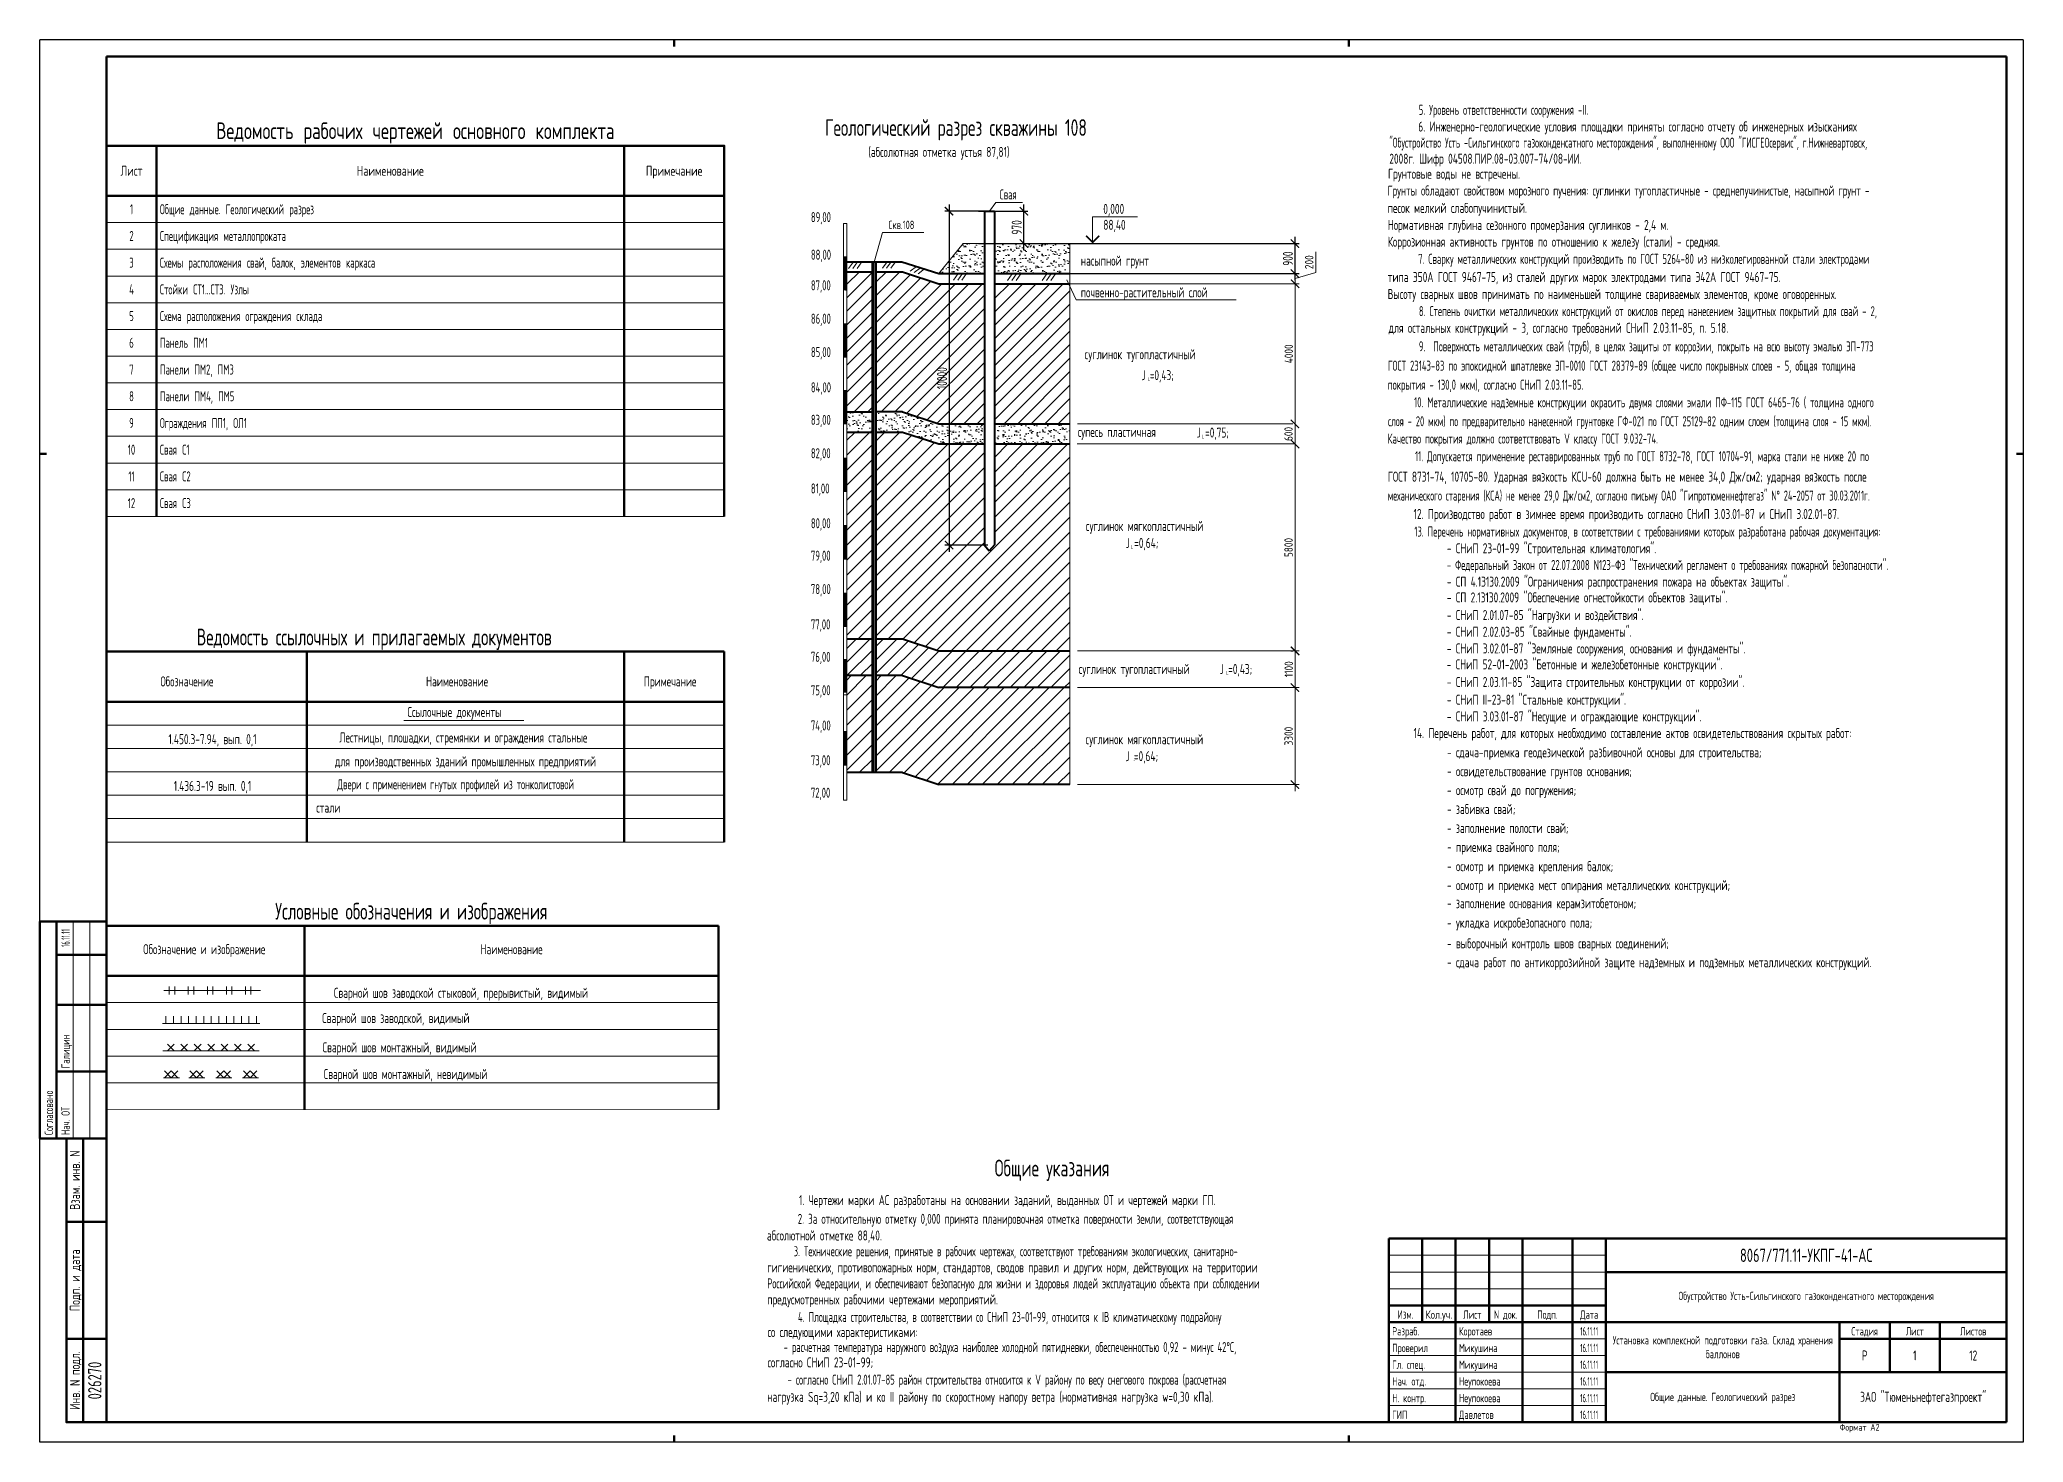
# Paper-space layout '1' of a CAD drawing. Header units: millimetres. Extents: x 0 to 594, y 0 to 420.
import ezdxf
from ezdxf.enums import TextEntityAlignment as Align

# ---------------------------------------------------------------- set-up
doc = ezdxf.new("R2010")
doc.units = ezdxf.units.MM
doc.layers.add('SET', color=7, linetype='Continuous')
doc.layers.add('ОБЩИЕ ДАННЫЕ', color=7, linetype='Continuous')
for name, color, linetype, lineweight in [('АС Номера свай', 22, 'Continuous', 20), ('АС-Осн. надпись-А', 7, 'Continuous', 50), ('АС_Оформление', 7, 'Continuous', 20), ('АС_Сваи', 7, 'Continuous', 20), ('По умолчанию', 7, 'Continuous', 0)]:
    doc.layers.add(name, color=color, linetype=linetype, lineweight=lineweight)
doc.styles.add('GOST 2.304', font='CS_Gost2304.shx')
doc.styles.add('Header', font='simplex.shx', dxfattribs={"width": 0.65})
doc.styles.add('Header Title', font='simplex.shx', dxfattribs={"width": 0.65, "height": 3})
doc.styles.get("Standard").update_dxf_attribs({"font": 'txt.shx'})
doc.dimstyles.new('SPDS', dxfattribs={"dimscale": 100, "dimtxt": 3, "dimasz": 2.5, "dimexe": 1.25, "dimexo": 0.625, "dimtad": 1, "dimdec": 0, "dimrnd": 0.001, "dimtxsty": 'Header Title', "dimblk": 'ARCHTICK', "dimcen": 2.5, "dimdle": 2, "dimadec": 0, "dimazin": 2, "dimtfac": 0.75, "dimtdec": 0, "dimtmove": 1, "dimatfit": 3, "dimfxl": 1, "dimtolj": 1, "dimarcsym": 0})

psp = doc.layouts.new('1')

# ---------------------------------------------------------------- texts
at = {"layer": 'SET', "lineweight": 20, "style": 'Header Title', "width": 0.65}
psp.add_text('Общие указания', height=5, dxfattribs=at).set_placement((285.98, 79.63))
at = {"layer": 'АС_Оформление', "lineweight": 20, "style": 'Header Title'}
for s, width, p in [('5. Уровень ответственности сооружения -II.', 0.6, (412.97, 397.49)), ('6. Инженерно-геологические условия площадки приняты согласно отчету об инженерных изысканиях', 0.65, (412.82, 392.49)), ('"Обустройство Усть -Сильгинского газоконденсатного месторождения", выполненному ООО "ГИСГЕОсервис", г.Нижневартовск,', 0.58, (404.15, 387.68)), ('Грунтовые воды не встречены. ', 0.65, (403.76, 378.34)), ('2008г. Шифр 04508.ПИР.08-03.007-74/08-ИИ.', 0.65, (404.15, 382.86)), ('Грунты обладают свойством морозного пучения: суглинки тугопластичные - среднепучинистые, насыпной грунт -', 0.63, (403.66, 373.32)), ('песок мелкий слабопучинистый.', 0.65, (403.68, 368.12)), ('Нормативная глубина сезонного промерзания суглинков - 2,4 м.', 0.65, (403.68, 363.03)), ('Коррозионная активность грунтов по отношению к железу (стали) - средняя.', 0.65, (403.68, 358)), ('насыпной грунт', 0.65, (311.77, 352.32)), ('типа Э50А ГОСТ 9467-75, из сталей других марок электродами типа Э42А ГОСТ 9467-75.', 0.65, (403.66, 347.44)), ('7. Сварку металлических конструкций производить по ГОСТ 5264-80 из низколегированной стали электродами', 0.6, (412.77, 352.87)), ('почвенно-растительный слой', 0.65, (311.77, 342.85)), ('Высоту сварных швов принимать по наименьшей толщине свариваемых элементов, кроме оговоренных.', 0.65, (403.66, 342.33)), ('8. Степень очистки металлических конструкций от окислов перед нанесением защитных покрытий для свай - 2, ', 0.6, (412.99, 337.21)), ('для остальных конструкций - 3, согласно требований СНиП 2.03.11-85, п. 5.18.', 0.65, (403.91, 332.21)), ('cуглинок тугопластичный', 0.65, (312.82, 324.31)), ('9.  Поверхность металлических свай (труб), в целях защиты от коррозии, покрыть на всю высоту эмалью ЭП-773', 0.6, (412.99, 326.68)), ('J =0,43;', 0.65, (329.9, 318.04)), ('ГОСТ 23143-83 по эпоксидной шпатлевке ЭП-0010 ГОСТ 28379-89 (общее число покрывных слоев - 5, общая толщина', 0.6, (403.71, 320.88)), ('покрытия - 130,0 мкм), согласно СНиП 2.03.11-85.', 0.6, (403.71, 315.18)), ('10. Металлические надземные констркуции окрасить двумя слоями эмали ПФ-115 ГОСТ 6465-76 ( толщина одного ', 0.6, (411.56, 309.92)), ('супесь пластичная', 0.65, (310.88, 301.05)), ('J =0,75;', 0.65, (346.46, 300.86)), ('слоя - 20 мкм) по предварительно нанесенной грунтовке ГФ-021 по ГОСТ 25129-82 одним слоем (толщина слоя - 15 мкм).', 0.59, (403.76, 304.25)), ('Качество покрытия должно соответствовать V классу ГОСТ 9.032-74.  ', 0.6, (403.62, 299.06)), ('11. Допускается применение реставрированных труб по ГОСТ 8732-78, ГОСТ 10704-91, марка стали не ниже 20 по', 0.6, (411.84, 293.77)), ('механического старения (КСА) не менее 29,0 Дж/см2, согласно письму ОАО "Гипротюменнефтегаз" N%%D 24-2057 от 30.03.2011г.', 0.58, (403.71, 281.99)), ('ГОСТ 8731-74, 10705-80. Ударная вязкость КCU-60 должна быть не менее 34,0 Дж/см2; ударная вязкость после', 0.65, (403.71, 287.65)), ('12. Производство работ в зимнее время производить согласно СНиП 3.03.01-87 и СНиП 3.02.01-87.', 0.65, (411.41, 276.48)), ('cуглинок мягкопластичный', 0.65, (313.19, 272.87)), ('13. Перечень нормативных документов, в соответствии с требованиями которых разработана рабочая документация:', 0.6, (411.62, 271.21)), ('J =0,64;', 0.65, (325.23, 267.8)), ('- СНиП 23-01-99 "Строительная климатология".', 0.65, (421.37, 266.21)), ('- Федеральный Закон от 22.07.2008 N123-Ф3 "Технический регламент о требованиях пожарной безопасности".', 0.6, (421.37, 261.21)), ('- СП 4.13130.2009 "Ограничения распространения пожара на объектах защиты".', 0.65, (421.37, 256.21)), ('- СП 2.13130.2009 "Обеспечение огнестойкости объектов защиты".', 0.65, (421.37, 251.49)), ('- СНиП 2.01.07-85 "Нагрузки и воздействия".', 0.65, (421.37, 246.21)), ('- СНиП 2.02.03-85 "Свайные фундаменты".', 0.65, (421.37, 241.21)), ('- СНиП 3.02.01-87 "Земляные сооружения, основания и фундаменты".', 0.65, (421.37, 236.21)), ('cуглинок тугопластичный', 0.65, (311.04, 230.06)), ('J =0,43;', 0.65, (353.38, 230.05)), ('- СНиП 52-01-2003 "Бетонные и железобетонные конструкции".', 0.65, (421.32, 231.45)), ('- СНиП 2.03.11-85 "Защита строительных конструкции от коррозии".', 0.65, (421.37, 226.18)), ('- СНиП II-23-81 "Стальные конструкции".', 0.65, (421.37, 220.86)), ('14. Перечень работ, для которых необходимо составление актов освидетельствования скрытых работ:', 0.65, (411.41, 210.88)), ('- СНиП 3.03.01-87 "Несущие и ограждающие конструкции".', 0.65, (421.37, 215.86)), ('cуглинок мягкопластичный', 0.65, (313.1, 209.03)), ('- сдача-приемка геодезической разбивочной основы для строительства;', 0.65, (421.42, 205.12)), ('J =0,64;', 0.65, (325.15, 203.96)), ('- освидетельствование грунтов основания;', 0.65, (421.42, 199.45)), ('- осмотр свай до погружения;', 0.65, (421.42, 193.78)), ('- забивка свай;', 0.65, (421.42, 188.12)), ('- заполнение полости свай;', 0.65, (421.42, 182.45)), ('- приемка свайного поля;', 0.65, (421.42, 176.78)), ('- осмотр и приемка крепления балок;', 0.65, (421.42, 171)), ('- осмотр и приемка мест опирания металлических конструкций;', 0.65, (421.42, 165.33)), ('- заполнение основания керамзитобетоном;', 0.65, (421.42, 159.92)), ('- укладка искробезопасного пола;', 0.65, (421.42, 154.1)), ('- выборочный контроль швов сварных соединений;', 0.65, (421.42, 147.91)), ('- сдача работ по антикоррозийной защите надземных и подземных металлических конструкций.', 0.65, (421.42, 142.25)), ('1. Чертежи марки АС разработаны на основании заданий, выданных ОТ и чертежей марки ГП.', 0.65, (227.39, 71.03)), ('2. За относительную отметку 0,000 принята планировочная отметка поверхности земли, соответствующая  ', 0.62, (227.01, 65.42)), ('абсолютной отметке 88,40.', 0.65, (217.78, 60.43)), ('гигиенических, противопожарных норм, стандартов, сводов правил и других норм, действующих на территории ', 0.65, (217.87, 50.9)), ('   3. Технические решения, принятые в рабочих чертежах, соответствуют требованиям экологических, санитарно-', 0.6, (222.21, 55.72)), ('Российской Федерации, и обеспечивают безопасную для жизни и здоровья людей эксплуатацию объекта при соблюдении ', 0.6, (217.87, 46.09)), ('предусмотренных рабочими чертежами мероприятий.', 0.65, (217.87, 41.27)), ('4. Площадка строительства, в соответствии со СНиП 23-01-99, относится к IВ климатическому подрайону', 0.6, (227.07, 36.05)), ('со следующими характеристиками:', 0.65, (217.97, 31.53)), ('- расчетная температура наружного воздуха наиболее холодной пятидневки, обеспеченностью 0,92 - минус 42°С,', 0.6, (222.79, 27.02)), ('согласно СНиП 23-01-99;', 0.65, (217.96, 22.43)), (' - согласно СНиП 2.01.07-85 район строительства относится к V району по весу снегового покрова (рассчетная  ', 0.6, (222.79, 17.27)), ('нагрузка Sq=3,20 кПа) и ко II району по скоростному напору ветра (нормативная нагрузка w=0,30 кПа).', 0.65, (217.87, 12.12))]:
    psp.add_text(s, height=3, dxfattribs=dict(at, width=width)).set_placement(p)
at = {"layer": 'АС_Оформление', "linetype": 'Continuous', "lineweight": 20, "style": 'Header Title', "width": 0.65}
psp.add_text('(абсолютная отметка устья 87,81)', height=3, dxfattribs=at).set_placement((248.14, 384.89))
at = {"layer": 'АС_Сваи', "color": 7, "linetype": 'Continuous', "lineweight": 20, "style": 'Header Title', "width": 0.65}
for s, p in [('Геологический разрез скважины 108', (235.19, 391.19)), ('Ведомость ссылочных и прилагаемых документов', (47.03, 238.64))]:
    psp.add_text(s, height=5, dxfattribs=at).set_placement(p)
at = {"layer": 'АС_Сваи', "ltscale": 100, "style": 'Header Title', "width": 0.65}
for s, p in [('0,000', (318.5, 367.83)), ('88,40', (318.5, 363.06))]:
    psp.add_text(s, height=3, dxfattribs=at).set_placement(p)
at = {"layer": 'АС_Сваи', "color": 7, "linetype": 'Continuous', "lineweight": 20, "style": 'Header Title', "width": 0.65}
psp.add_text('Условные обозначения и изображения', height=5, dxfattribs=at).set_placement((111.29, 161.53), align=Align.TOP_CENTER)
at = {"layer": 'АС_Сваи', "color": 0, "char_height": 2.5, "attachment_point": 5, "rotation": 90, "style": 'GOST 2.304'}
for s, insert in [('\\A1;200', (380.16, 353.37)), ('\\A1;4000', (374.03, 325.94)), ('\\A1;600', (373.96, 301.94)), ('\\A1;5800', (373.98, 267.94)), ('\\A1;1100', (374.03, 231.49)), ('\\A1;3300', (373.98, 211.47))]:
    psp.add_mtext(s, dxfattribs=dict(at, insert=insert))
at = {"layer": 'ОБЩИЕ ДАННЫЕ', "color": 0, "linetype": 'Continuous', "lineweight": 20, "ltscale": 100, "width": 0.6}
for s, height, p in [('Свая', 3, (287.45, 372.15)), ('89,00', 3, (230.94, 365.36)), ('88,00', 3, (230.94, 354.12)), ('87,00', 3, (230.94, 344.95)), ('86,00', 3, (230.94, 334.95)), ('85,00', 3, (230.94, 324.95)), ('84,00', 3, (230.94, 314.39)), ('L', 1.2, (331.92, 317.75)), ('83,00', 3, (230.94, 304.67)), ('82,00', 3, (230.94, 294.67)), ('L', 1.2, (348.07, 300.54)), ('81,00', 3, (230.94, 284.11)), ('80,00', 3, (230.94, 273.7)), ('L', 1.2, (326.83, 267.51)), ('79,00', 3, (230.94, 263.98)), ('78,00', 3, (230.94, 253.98)), ('77,00', 3, (230.94, 243.42)), ('76,00', 3, (230.94, 233.7)), ('75,00', 3, (230.94, 223.7)), ('L', 1.2, (355.39, 229.75)), ('74,00', 3, (230.94, 213.14)), ('73,00', 3, (230.94, 202.74)), ('L', 1.2, (327.45, 203.98))]:
    psp.add_text(s, height=height, dxfattribs=at).set_placement(p)
at = {"layer": 'ОБЩИЕ ДАННЫЕ', "color": 7, "linetype": 'Continuous', "lineweight": 20, "ltscale": 100, "style": 'Header Title', "width": 0.65}
for s, p in [('Обозначение', (36.15, 226.34)), ('Наименование', (115.69, 226.34)), ('Примечание', (180.94, 226.34)), ('Ссылочные документы', (110.14, 217.2))]:
    psp.add_text(s, height=3, dxfattribs=at).set_placement(p)
at = {"layer": 'ОБЩИЕ ДАННЫЕ', "color": 7, "linetype": 'Continuous', "lineweight": 20, "ltscale": 100, "style": 'Header Title'}
for s, width, p in [('1.450.3-7.94, вып. 0,1', 0.65, (51.75, 210.55)), ('Лестницы, плошадки, стремянки и ограждения стальные', 0.65, (126.87, 211.05)), ('для производственных зданий промышленных предприятий', 0.65, (127.51, 203.9)), ('1.436.3-19 вып. 0,1', 0.65, (51.75, 196.55)), ('Двери с применением гнутых профилей из тонколистовой', 0.6, (124.6, 197.05)), ('стали', 0.65, (86.45, 190.05)), ('Обозначение и изображение', 0.65, (49.29, 147.66)), ('Наименование', 0.65, (141.29, 147.66)), ('Сварной шов заводской стыковой, прерывистый, видимый', 0.65, (126.17, 134.59)), ('Сварной шов заводской, видимый', 0.65, (106.66, 127.04)), ('Сварной шов монтажный, видимый', 0.65, (107.79, 118.27)), ('Сварной шов монтажный, невидимый', 0.65, (109.57, 110.27))]:
    psp.add_text(s, height=3, dxfattribs=dict(at, width=width)).set_placement(p, align=Align.MIDDLE_CENTER)
at = {"layer": 'ОБЩИЕ ДАННЫЕ', "color": 7, "linetype": 'Continuous', "lineweight": 20, "ltscale": 100, "width": 0.6}
psp.add_text('72,00', height=3, dxfattribs=at).set_placement((230.94, 193.01))
at = {"layer": 'По умолчанию', "linetype": 'Continuous', "lineweight": 20, "insert": (254.17, 365.8), "char_height": 2.5, "width": 10.1369, "attachment_point": 1, "style": 'Header Title'}
psp.add_mtext('\\Fsimplex.shx;\\W0.6500000000;\\T1.0000000000;\\o\\lСкв.108', dxfattribs=at)

# ---------------------------------------------------------------- blocks, each defined once
blk = doc.blocks.new('_ArchTick')
at = {"color": 0, "linetype": 'ByBlock', "const_width": 0.15}
blk.add_lwpolyline([(-0.5, -0.5), (0.5, 0.5)], dxfattribs=at)
blk = doc.blocks.new('*D144')
at = {"layer": 'Defpoints', "color": 0, "ltscale": 100, "transparency": 16777216}
for p in [(281.41, 358.94), (375.91, 358.94), (289.96, 349.94)]:
    blk.add_point(p, dxfattribs=at)
at = {"layer": 'АС_Сваи', "color": 0, "lineweight": -2, "ltscale": 100, "transparency": 16777216}
for p, q in [((282.04, 358.94), (377.16, 358.94)), ((375.91, 347.94), (375.91, 360.94)), ((290.58, 349.94), (377.16, 349.94))]:
    blk.add_line(p, q, dxfattribs=at)
at = {"layer": 'АС_Сваи', "color": 0, "lineweight": -2, "ltscale": 100, "transparency": 16777216, "xscale": 2.5, "yscale": 2.5, "zscale": 2.5}
for p, rotation in [((375.91, 358.94), 90), ((375.91, 349.94), 270)]:
    blk.add_blockref('_ArchTick', p, dxfattribs=dict(at, rotation=rotation))
at = {"layer": 'АС_Сваи', "color": 0, "ltscale": 100, "transparency": 16777216, "insert": (373.78, 354.44), "char_height": 3, "attachment_point": 5, "rotation": 90, "style": 'Header Title'}
blk.add_mtext('\\A1;900', dxfattribs=at)
blk = doc.blocks.new('*D145')
at = {"layer": 'Defpoints', "color": 0, "ltscale": 100, "transparency": 16777216}
for p in [(280.55, 368.64), (294.7, 368.64), (280.55, 358.94)]:
    blk.add_point(p, dxfattribs=at)
at = {"layer": 'АС_Сваи', "color": 0, "lineweight": -2, "ltscale": 100, "transparency": 16777216}
for p, q in [((281.17, 368.64), (295.95, 368.64)), ((294.7, 356.94), (294.7, 370.64)), ((281.17, 358.94), (295.95, 358.94))]:
    blk.add_line(p, q, dxfattribs=at)
at = {"layer": 'АС_Сваи', "color": 0, "lineweight": -2, "ltscale": 100, "transparency": 16777216, "xscale": 2.5, "yscale": 2.5, "zscale": 2.5}
for p, rotation in [((294.7, 368.64), 90), ((294.7, 358.94), 270)]:
    blk.add_blockref('_ArchTick', p, dxfattribs=dict(at, rotation=rotation))
at = {"layer": 'АС_Сваи', "color": 0, "ltscale": 100, "transparency": 16777216, "insert": (292.58, 363.79), "char_height": 3, "attachment_point": 5, "rotation": 90, "style": 'Header Title'}
blk.add_mtext('\\A1;970', dxfattribs=at)
blk = doc.blocks.new('*D146')
at = {"layer": 'Defpoints', "color": 0, "ltscale": 100, "transparency": 16777216}
for p in [(284.5, 368.64), (272.32, 268.64), (284.5, 268.64)]:
    blk.add_point(p, dxfattribs=at)
at = {"layer": 'АС_Сваи', "color": 0, "lineweight": -2, "ltscale": 100, "transparency": 16777216}
for p, q in [((283.88, 368.64), (271.07, 368.64)), ((272.32, 370.64), (272.32, 266.64)), ((283.88, 268.64), (271.07, 268.64))]:
    blk.add_line(p, q, dxfattribs=at)
at = {"layer": 'АС_Сваи', "color": 0, "lineweight": -2, "ltscale": 100, "transparency": 16777216, "xscale": 2.5, "yscale": 2.5, "zscale": 2.5}
for p, rotation in [((272.32, 368.64), 90), ((272.32, 268.64), 270)]:
    blk.add_blockref('_ArchTick', p, dxfattribs=dict(at, rotation=rotation))
at = {"layer": 'АС_Сваи', "color": 0, "ltscale": 100, "transparency": 16777216, "insert": (270.2, 318.64), "char_height": 3, "attachment_point": 5, "rotation": 90, "style": 'Header Title'}
blk.add_mtext('\\A1;10000', dxfattribs=at)
blk = doc.blocks.new('h-001')
at = {"color": 0, "lineweight": 50}
for p, q in [((15, 15), (15, 0)), ((155, 0), (155, 15))]:
    blk.add_line(p, q, dxfattribs=at)
blk.add_lwpolyline([(0, 15), (185, 15), (185, 0), (0, 0)], close=True, dxfattribs=at)
at = {"color": 7, "width": 0.7}
for s, p in [('Лист', (7.5, 6)), ('Наименование', (85, 6)), ('Примечание', (170, 6))]:
    blk.add_text(s, height=3, dxfattribs=at).set_placement(p, align=Align.CENTER)
blk.add_attdef('TITLE', text='', height=5, dxfattribs=at).set_placement((92.5, 17), align=Align.CENTER)
blk.add_attdef('RIGTHSIDE', text='', height=3, dxfattribs=at).set_placement((185, 17), align=Align.RIGHT)
blk = doc.blocks.new('*U187', base_point=(0, 15))
at = {"color": 7}
for p, q in [((0, 0), (15, 0)), ((15, 0), (155, 0)), ((155, 0), (185, 0)), ((0, -8), (15, -8)), ((15, -8), (155, -8)), ((155, -8), (185, -8)), ((0, -16), (15, -16)), ((15, -16), (155, -16)), ((155, -16), (185, -16)), ((0, -24), (15, -24)), ((15, -24), (155, -24)), ((155, -24), (185, -24)), ((0, -32), (15, -32)), ((15, -32), (155, -32)), ((155, -32), (185, -32)), ((0, -40), (15, -40)), ((15, -40), (155, -40)), ((155, -40), (185, -40)), ((0, -48), (15, -48)), ((15, -48), (155, -48)), ((155, -48), (185, -48)), ((0, -56), (15, -56)), ((15, -56), (155, -56)), ((155, -56), (185, -56)), ((0, -64), (15, -64)), ((15, -64), (155, -64)), ((155, -64), (185, -64)), ((0, -72), (15, -72)), ((15, -72), (155, -72)), ((155, -72), (185, -72)), ((0, -80), (15, -80)), ((15, -80), (155, -80)), ((155, -80), (185, -80)), ((0, -88), (15, -88)), ((15, -88), (155, -88)), ((155, -88), (185, -88)), ((0, -96), (15, -96)), ((15, -96), (155, -96)), ((155, -96), (185, -96))]:
    blk.add_line(p, q, dxfattribs=at)
at = {"lineweight": 50}
for p, q in [((0, 0), (0, -8)), ((15, 0), (15, -8)), ((155, 0), (155, -8)), ((185, 0), (185, -8)), ((0, -8), (0, -16)), ((15, -8), (15, -16)), ((155, -8), (155, -16)), ((185, -8), (185, -16)), ((0, -16), (0, -24)), ((15, -16), (15, -24)), ((155, -16), (155, -24)), ((185, -16), (185, -24)), ((0, -24), (0, -32)), ((15, -24), (15, -32)), ((155, -24), (155, -32)), ((185, -24), (185, -32)), ((0, -32), (0, -40)), ((15, -32), (15, -40)), ((155, -32), (155, -40)), ((185, -32), (185, -40)), ((0, -40), (0, -48)), ((15, -40), (15, -48)), ((155, -40), (155, -48)), ((185, -40), (185, -48)), ((0, -48), (0, -56)), ((15, -48), (15, -56)), ((155, -48), (155, -56)), ((185, -48), (185, -56)), ((0, -56), (0, -64)), ((15, -56), (15, -64)), ((155, -56), (155, -64)), ((185, -56), (185, -64)), ((0, -64), (0, -72)), ((15, -64), (15, -72)), ((155, -64), (155, -72)), ((185, -64), (185, -72)), ((0, -72), (0, -80)), ((15, -72), (15, -80)), ((155, -72), (155, -80)), ((185, -72), (185, -80)), ((0, -80), (0, -88)), ((15, -80), (15, -88)), ((155, -80), (155, -88)), ((185, -80), (185, -88)), ((0, -88), (0, -96)), ((15, -88), (15, -96)), ((155, -88), (155, -96)), ((185, -88), (185, -96))]:
    blk.add_line(p, q, dxfattribs=at)
at = {"color": 0, "lineweight": -2, "ltscale": 100}
blk.add_blockref('h-001', (0, 0), dxfattribs=at)
at = {"color": 7, "lineweight": 20, "width": 0.6}
for s, p in [('1', (7.5, -4)), ('2', (7.5, -12)), ('3', (7.5, -20)), ('4', (7.5, -28)), ('5', (7.5, -36)), ('6', (7.5, -44)), ('7', (7.5, -52)), ('8', (7.5, -60)), ('9', (7.5, -68)), ('10', (7.5, -76)), ('11', (7.5, -84)), ('12', (7.5, -92))]:
    blk.add_text(s, height=3, dxfattribs=at).set_placement(p, align=Align.MIDDLE_CENTER)
for s, p in [('Общие данные. Геологический разрез', (16, -4)), ('Спецификация металлопроката', (16, -12)), ('Схемы расположения свай, балок, элементов каркаса', (16, -20)), ('Стойки СТ1...СТ3. Узлы', (16, -28)), ('Схема расположения ограждения склада', (16, -36)), ('Панель ПМ1', (16, -44)), ('Панели ПМ2, ПМ3', (16, -52)), ('Панели ПМ4, ПМ5', (16, -60)), ('Ограждения ПП1, ОЛ1', (16, -68)), ('Свая С1', (16, -76)), ('Свая С2', (16, -84)), ('Свая С3', (16, -92))]:
    blk.add_text(s, height=3, dxfattribs=at).set_placement(p, align=Align.MIDDLE_LEFT)
blk = doc.blocks.new('barcode')
at = {"color": 7, "lineweight": 18, "insert": (0, -5), "char_height": 8, "width": 53.5, "attachment_point": 9, "rotation": 90, "style": 'Header'}
blk.add_mtext('{\\fCode 128;\\W1;}', dxfattribs=at)
blk = doc.blocks.new('A2H')
at = {"color": 7, "lineweight": -3}
for p, q in [((0, 0), (0, 420)), ((594, 420), (0, 420)), ((594, 420), (594, 0)), ((594, 0), (0, 0))]:
    blk.add_line(p, q, dxfattribs=at)
at = {"ltscale": 100}
for p, q in [((190, 420), (190, 418)), ((392, 420), (392, 418)), ((0, 296), (2, 296)), ((594, 296), (592, 296)), ((190, 0), (190, 2)), ((392, 0), (392, 2))]:
    blk.add_line(p, q, dxfattribs=at)
at = {"color": 0, "lineweight": -2}
for p, q in [((20, 415), (20, 6)), ((589, 415), (20, 415)), ((589, 415), (589, 6)), ((589, 6), (20, 6))]:
    blk.add_line(p, q, dxfattribs=at)
at = {"ltscale": 100}
blk.add_blockref('barcode', (20, 415), dxfattribs=at)
at = {"color": 7, "lineweight": 18, "style": 'Header', "width": 0.7}
blk.add_text('Формат А2', height=2, dxfattribs=at).set_placement((539, 3.5))
blk = doc.blocks.new('INV')
at = {"color": 0, "linetype": 'ByBlock', "lineweight": -2}
for p, q in [((-7, 85), (-7, 0)), ((-12, 60), (0, 60)), ((-12, 25), (0, 25))]:
    blk.add_line(p, q, dxfattribs=at)
blk.add_lwpolyline([(0, 0), (-12, 0), (-12, 85), (0, 85), (0, 0)], dxfattribs=at)
at = {"color": 7, "lineweight": 18, "style": 'Header'}
for s, height, width, p in [('Взам. инв. N', 3, 0.7, (-7.95, 72.5)), ('Подп. и дата', 3, 0.7, (-7.95, 42.5)), ('Инв. N подл.', 3, 0.7, (-7.95, 12.5)), ('026270', 4, 0.65, (-1.5, 12.5))]:
    blk.add_text(s, height=height, rotation=90, dxfattribs=dict(at, width=width)).set_placement(p, align=Align.CENTER)
blk = doc.blocks.new('sogx1')
at = {"color": 7, "linetype": 'ByBlock', "lineweight": -2}
for p, q in [((0, 65), (-20, 65)), ((-20, 65), (-20, 0)), ((-15, 65), (-15, 0)), ((0, 65), (0, 0)), ((0, 55), (-15, 55)), ((0, 40), (-15, 40)), ((0, 20), (-15, 20)), ((0, 0), (-20, 0))]:
    blk.add_line(p, q, dxfattribs=at)
at = {"color": 7, "linetype": 'ByBlock', "lineweight": 18}
for p, q in [((-10, 65), (-10, 0)), ((-5, 65), (-5, 0))]:
    blk.add_line(p, q, dxfattribs=at)
at = {"color": 7, "lineweight": 18, "style": 'Header', "width": 0.45}
blk.add_text('16.11.11', height=2.5, rotation=90, dxfattribs=at).set_placement((-11, 60), align=Align.CENTER)
at = {"color": 7, "lineweight": 18, "style": 'Header', "width": 0.65}
for s, p in [('Галицин', (-11, 21)), ('Согласовано', (-16, 1)), ('Нач. ОТ', (-11, 1))]:
    blk.add_text(s, height=2.5, rotation=90, dxfattribs=at).set_placement(p)
blk = doc.blocks.new('Header_F3_TNGP_59')
at = {"color": 0, "linetype": 'ByBlock', "lineweight": -2}
for p, q in [((0, 0), (0, 55)), ((0, 55), (185, 55)), ((10, 30), (10, 55)), ((20, 0), (20, 55)), ((30, 30), (30, 55)), ((40, 0), (40, 55)), ((55, 0), (55, 55)), ((65, 0), (65, 55)), ((185, 55), (185, 0)), ((185, 45), (65, 45)), ((65, 35), (0, 35)), ((185, 30), (0, 30)), ((135, 30), (135, 0)), ((150, 30), (150, 15)), ((165, 30), (165, 15)), ((185, 25), (135, 25)), ((185, 15), (65, 15)), ((185, 0), (0, 0))]:
    blk.add_line(p, q, dxfattribs=at)
at = {"color": 7, "linetype": 'ByBlock', "lineweight": 18}
for p, q in [((65, 50), (0, 50)), ((65, 45), (0, 45)), ((65, 40), (0, 40)), ((65, 25), (0, 25)), ((65, 20), (0, 20)), ((65, 15), (0, 15)), ((65, 10), (0, 10)), ((65, 5), (0, 5))]:
    blk.add_line(p, q, dxfattribs=at)
at = {"color": 0, "lineweight": -2, "ltscale": 100}
for name, p in [('A2H', (-404, -6)), ('sogx1', (-384, 85)), ('INV', (-384, 0))]:
    blk.add_blockref(name, p, dxfattribs=at)
at = {"color": 7, "lineweight": 18, "style": 'Header'}
for s, height, width, p in [('Изм.', 2.5, 0.65, (5, 31)), ('Лист', 2.5, 0.65, (25, 31)), ('N док.', 2.5, 0.65, (35, 31)), ('Подп.', 2.5, 0.65, (47.5, 31)), ('Дата', 2.5, 0.65, (60, 31)), ('16.11.11', 2.5, 0.45, (60, 26)), ('Стадия', 2.5, 0.65, (142.5, 26)), ('Лист', 2.5, 0.65, (157.5, 26)), ('Листов', 2.5, 0.65, (175, 26)), ('16.11.11', 2.5, 0.45, (60, 21)), ('16.11.11', 2.5, 0.45, (60, 16)), ('Р', 3, 0.65, (142.5, 18.5)), ('1', 3, 0.65, (157.5, 18.5)), ('12', 3, 0.65, (175, 18.5)), ('16.11.11', 2.5, 0.45, (60, 11)), ('16.11.11', 2.5, 0.45, (60, 6)), ('16.11.11', 2.5, 0.45, (60, 1))]:
    blk.add_text(s, height=height, dxfattribs=dict(at, width=width)).set_placement(p, align=Align.CENTER)
at = {"color": 7, "lineweight": 18, "style": 'Header', "width": 0.665347}
blk.add_text('Кол.уч.', height=2.5, dxfattribs=at).set_placement((11, 31), (19, 31), align=Align.FIT)
at = {"color": 7, "lineweight": 18, "style": 'Header', "width": 0.65}
for s, p in [('Разраб.', (1, 26)), ('Коротаев', (21, 26)), ('Проверил', (1, 21)), ('Гл. спец.', (1, 16)), ('Микушина', (21, 21)), ('Микушина', (21, 16)), ('Нач. отд.', (1, 11)), ('Неупокоева', (21, 11)), ('Н. контр.', (1, 6)), ('Неупокоева', (21, 6)), ('ГИП', (1, 1)), ('Давлетов', (21, 1))]:
    blk.add_text(s, height=2.5, dxfattribs=at).set_placement(p)
blk.add_text('ЗАО "Тюменьнефтегазпроект"', height=3, dxfattribs=at).set_placement((160, 7.5), align=Align.MIDDLE)
at = {"color": 7, "lineweight": 18, "attachment_point": 5}
for s, insert, char_height, width, style in [('8067/771.11-УКПГ-41-АС', (125, 50), 4, 120, 'Header'), ('Обустройство Усть-Сильгинского газоконденсатного месторождения', (125, 37.5), 2.5, 119, 'Header Title'), ('Установка комплексной подготовки газа. Склад хранения баллонов', (100, 22.5), 2.5, 69, 'Header')]:
    blk.add_mtext(s, dxfattribs=dict(at, insert=insert, char_height=char_height, width=width, style=style))
at = {"color": 7, "lineweight": 18, "insert": (100, 7.25), "char_height": 2.5, "width": 69, "attachment_point": 5, "line_spacing_factor": 0.8, "style": 'Header'}
blk.add_mtext('Общие данные. Геологический разрез', dxfattribs=at)

# ---------------------------------------------------------------- dimensions: what is measured, and where the dimension line sits
at = {"layer": 'АС_Сваи', "ltscale": 100}
for base, p1, p2, text, picture, middle in [((272.32, 268.64), (284.5, 368.64), (284.5, 268.64), '10000', '*D146', (270.2, 318.64)), ((294.7, 368.64), (280.55, 358.94), (280.55, 368.64), '970', '*D145', (292.58, 363.79)), ((375.91, 358.94), (289.96, 349.94), (281.41, 358.94), '900', '*D144', (373.78, 354.44))]:
    dim = psp.add_linear_dim(base=base, p1=p1, p2=p2, angle=90, text=text, dimstyle='SPDS', override={"dimscale": 0, "dimtix": 0, "dimtofl": 1, "dimtmove": 1, "dimatfit": 3}, dxfattribs=at)
    dim.commit()
    dim.dimension.update_dxf_attribs({"geometry": picture, "text_midpoint": middle})

# ---------------------------------------------------------------- hatches: boundary and pattern name
at = {"layer": 'АС_Сваи', "ltscale": 100}
h = psp.add_hatch(dxfattribs=at)
h.set_pattern_fill('AR-SAND', color=256, scale=0.05)
h.paths.add_polyline_path([(282.91, 358.94), (276.49, 358.94), (269.3, 349.94), (282.91, 349.94)])
h.paths.add_polyline_path([(308.47, 358.94), (285.92, 358.94), (285.92, 349.94), (308.47, 349.94)])
h = psp.add_hatch(dxfattribs=at)
h.set_pattern_fill('ANSI31', color=256, scale=0.9)
h.paths.add_polyline_path([(249.47, 240.57), (241.71, 240.57), (241.71, 229.57), (249.47, 229.57)])
h.paths.add_polyline_path([(308.47, 236.99), (269.3, 236.99), (258.33, 240.57), (250.39, 240.57), (250.39, 229.57), (258.33, 229.57), (269.3, 225.99), (308.47, 225.99)])
h.paths.add_polyline_path([(249.47, 350.52), (241.71, 350.52), (241.71, 308.57), (249.44, 308.59), (249.47, 308.62)])
h.paths.add_polyline_path([(282.91, 346.94), (269.3, 346.94), (258.33, 350.52), (250.96, 350.52), (250.39, 349.95), (250.39, 308.57), (258.4, 308.57), (269.3, 304.99), (282.91, 304.99)])
h.paths.add_polyline_path([(308.47, 323.36), (308.47, 346.21), (308.12, 346.94), (306.06, 346.94), (285.92, 346.94), (285.92, 304.99), (308.47, 304.99)])
h = psp.add_hatch(dxfattribs=at)
h.set_pattern_fill('AR-SAND', color=256, scale=0.05)
h.paths.add_polyline_path([(249.42, 308.57), (241.71, 308.57), (241.71, 302.52), (249.42, 302.54)])
h.paths.add_polyline_path([(258.4, 308.57), (250.39, 308.57), (250.39, 302.52), (258.33, 302.52), (269.3, 298.94), (282.91, 298.94), (282.91, 304.99), (269.3, 304.99)])
h = psp.add_hatch(dxfattribs=at)
h.set_pattern_fill('AR-SAND', color=256, scale=0.05)
h.paths.add_polyline_path([(308.47, 304.99), (285.92, 304.99), (285.92, 298.94), (308.47, 298.94)])
h = psp.add_hatch(dxfattribs=at)
h.set_pattern_fill('ANSI31', color=256)
h.paths.add_polyline_path([(308.47, 298.94), (285.92, 298.94), (285.92, 268.72), (284.36, 266.9), (282.91, 268.65), (282.91, 298.94), (269.3, 298.94), (258.33, 302.52), (250.39, 302.52), (250.39, 240.57), (258.33, 240.57), (269.3, 236.99), (308.47, 236.99)])
h.paths.add_polyline_path([(249.47, 302.52), (241.71, 302.52), (241.71, 240.57), (249.47, 240.57)])
h = psp.add_hatch(dxfattribs=at)
h.set_pattern_fill('ANSI31', color=256)
h.paths.add_polyline_path([(308.47, 225.99), (269.3, 225.99), (258.33, 229.57), (250.39, 229.57), (250.39, 200.53), (258.33, 200.53), (269.3, 196.95), (308.47, 196.95)])
h.paths.add_polyline_path([(249.47, 229.57), (241.71, 229.57), (241.71, 200.53), (249.14, 200.53), (249.47, 200.86)])

# ---------------------------------------------------------------- linework, layer by layer
at = {"layer": 'АС Номера свай', "color": 0, "linetype": 'Continuous', "lineweight": 20, "ltscale": 100}
for p, q in [((308.47, 323.08), (308.47, 358.94)), ((308.47, 196.95), (308.47, 323.36))]:
    psp.add_line(p, q, dxfattribs=at)
at = {"layer": 'АС_Оформление', "lineweight": 50}
for p, q in [((20, 236.75), (205, 236.75)), ((80, 236.75), (80, 179.75)), ((175, 236.75), (175, 179.75)), ((205, 236.75), (180, 236.75)), ((205, 236.75), (205, 179.75)), ((20, 221.75), (205, 221.75)), ((20, 154.66), (203.29, 154.66)), ((79.29, 154.66), (79.29, 99.66)), ((203.29, 154.66), (203.29, 99.66)), ((20, 139.66), (203.29, 139.66))]:
    psp.add_line(p, q, dxfattribs=at)
at = {"layer": 'АС_Оформление', "lineweight": 20}
for p, q in [((20, 236.75), (80, 236.75)), ((20, 214.75), (205, 214.75)), ((109.02, 216.18), (144.97, 216.18)), ((20, 207.75), (205, 207.75)), ((20, 200.75), (205, 200.75)), ((20, 193.75), (205, 193.75)), ((20, 186.75), (205, 186.75)), ((20, 179.75), (205, 179.75)), ((37.22, 135.29), (66.17, 135.29)), ((38.8, 136.52), (38.8, 134.05)), ((40.45, 136.52), (40.45, 134.05)), ((44.51, 136.52), (44.51, 134.05)), ((46.16, 136.52), (46.16, 134.05)), ((50.22, 136.52), (50.22, 134.05)), ((51.87, 136.52), (51.87, 134.05)), ((55.92, 136.52), (55.92, 134.05)), ((57.58, 136.52), (57.58, 134.05)), ((61.63, 136.52), (61.63, 134.05)), ((63.28, 136.52), (63.28, 134.05)), ((36.8, 125.46), (65.91, 125.46)), ((37.82, 125.46), (37.82, 127.65)), ((40.08, 125.46), (40.08, 127.65)), ((42.34, 125.46), (42.34, 127.65)), ((44.6, 125.46), (44.6, 127.65)), ((46.86, 125.46), (46.86, 127.65)), ((49.12, 125.46), (49.12, 127.65)), ((51.38, 125.46), (51.38, 127.65)), ((53.64, 125.46), (53.64, 127.65)), ((55.9, 125.46), (55.9, 127.65)), ((58.16, 125.46), (58.16, 127.65)), ((60.42, 125.46), (60.42, 127.65)), ((62.68, 125.46), (62.68, 127.65)), ((64.94, 125.46), (64.94, 127.65))]:
    psp.add_line(p, q, dxfattribs=at)
at = {"layer": 'АС_Оформление', "linetype": 'Continuous', "lineweight": 20}
for points in [[(38.31, 117.23), (40.31, 119.23)], [(40.31, 117.23), (38.31, 119.23)], [(42.31, 117.23), (44.31, 119.23)], [(44.31, 117.23), (42.31, 119.23)], [(46.31, 117.23), (48.31, 119.23)], [(48.31, 117.23), (46.31, 119.23)], [(50.31, 117.23), (52.31, 119.23)], [(52.31, 117.23), (50.31, 119.23)], [(54.31, 117.23), (56.31, 119.23)], [(56.31, 117.23), (54.31, 119.23)], [(58.31, 117.23), (60.31, 119.23)], [(60.31, 117.23), (58.31, 119.23)], [(62.31, 117.23), (64.31, 119.23)], [(64.31, 117.23), (62.31, 119.23)]]:
    psp.add_lwpolyline(points, dxfattribs=at)
at = {"layer": 'АС_Оформление', "linetype": 'Continuous', "lineweight": 20, "extrusion": (0, 1, 0), "elevation": 117.23}
psp.add_lwpolyline([(-36.86, 0), (-65.77, 0)], dxfattribs=at)
at = {"layer": 'АС_Сваи', "linetype": 'Continuous', "ltscale": 100}
for p, q in [((315.3, 358.94), (315.3, 366.94)), ((315.3, 366.94), (328.72, 366.94)), ((296.1, 358.94), (316.8, 358.94))]:
    psp.add_line(p, q, dxfattribs=at)
at = {"layer": 'АС_Сваи', "color": 0}
for p, q in [((382.14, 350.31), (382.14, 356.43)), ((243.65, 353.46), (242.25, 351.49)), ((244.91, 353.46), (243.51, 351.49)), ((246.16, 353.46), (244.77, 351.49)), ((250.39, 349.95), (250.96, 350.52)), ((253.75, 353.52), (252.36, 351.55)), ((255.01, 353.52), (253.62, 351.55)), ((256.27, 353.52), (254.88, 351.55)), ((262.56, 352.12), (260.63, 350.67)), ((263.76, 351.73), (261.82, 350.29)), ((264.96, 351.34), (263.02, 349.9)), ((375.91, 351.94), (375.91, 344.94)), ((275.03, 349.94), (273.64, 347.97)), ((276.29, 349.94), (274.9, 347.97)), ((277.55, 349.94), (276.16, 347.97)), ((287.67, 349.94), (299.73, 349.94)), ((291.24, 349.87), (289.84, 347.9)), ((292.5, 349.87), (291.1, 347.9)), ((293.76, 349.87), (292.36, 347.9)), ((301.63, 349.87), (300.23, 347.9)), ((302.89, 349.87), (301.49, 347.9)), ((304.15, 349.87), (302.75, 347.9)), ((306.06, 349.94), (377.16, 349.94)), ((306.06, 346.94), (377.16, 346.94)), ((310.41, 342.14), (307.59, 348.06)), ((375.28, 346.94), (374.66, 346.94)), ((375.91, 348.44), (382.14, 350.31)), ((375.91, 348.94), (375.91, 302.94)), ((358.31, 342.14), (310.41, 342.14)), ((249.44, 317.57), (249.47, 317.6)), ((241.71, 307.16), (241.71, 307.16)), ((249.42, 308.57), (249.47, 308.62)), ((375.28, 304.94), (310.74, 304.94)), ((375.28, 304.94), (374.66, 304.94)), ((375.28, 304.94), (374.66, 304.94)), ((375.91, 306.94), (375.91, 296.94)), ((249.47, 302.52), (241.71, 302.52)), ((375.91, 298.94), (310.72, 298.94)), ((375.28, 298.94), (374.66, 298.94)), ((375.28, 298.94), (374.66, 298.94)), ((375.91, 300.94), (375.91, 234.94)), ((375.91, 238.99), (375.91, 223.99)), ((310.76, 236.99), (377.16, 236.99)), ((375.28, 236.94), (374.66, 236.94)), ((310.76, 225.99), (377.16, 225.99)), ((310.76, 225.99), (377.16, 225.99)), ((375.91, 227.99), (375.91, 194.95)), ((249.14, 200.53), (249.47, 200.86)), ((310.76, 196.95), (377.16, 196.95))]:
    psp.add_line(p, q, dxfattribs=at)
at = {"layer": 'АС_Сваи', "color": 0, "ltscale": 0.1}
for p, q in [((249.42, 308.59), (241.71, 308.57)), ((241.71, 308.57), (241.71, 302.52)), ((249.42, 302.54), (249.42, 308.59)), ((282.91, 304.99), (269.3, 304.99)), ((308.47, 304.99), (285.92, 304.99)), ((241.71, 302.52), (249.42, 302.54)), ((269.3, 298.94), (282.91, 298.94)), ((285.92, 298.94), (308.47, 298.94))]:
    psp.add_line(p, q, dxfattribs=at)
at = {"layer": 'АС_Сваи', "linetype": 'Continuous', "lineweight": 20}
for p, q in [((20, 131.66), (203.29, 131.66)), ((20, 123.66), (203.29, 123.66)), ((20, 115.66), (203.29, 115.66)), ((20, 107.66), (203.29, 107.66)), ((37.05, 109.19), (41.83, 109.19)), ((37.4, 109.19), (39.4, 111.19)), ((39.4, 109.19), (37.4, 111.19)), ((39.4, 109.19), (41.4, 111.19)), ((41.4, 109.19), (39.4, 111.19)), ((44.64, 109.19), (49.42, 109.19)), ((44.99, 109.19), (46.99, 111.19)), ((46.99, 109.19), (44.99, 111.19)), ((46.99, 109.19), (48.99, 111.19)), ((48.99, 109.19), (46.99, 111.19)), ((52.75, 109.19), (57.53, 109.19)), ((53.1, 109.19), (55.1, 111.19)), ((55.1, 109.19), (53.1, 111.19)), ((55.1, 109.19), (57.1, 111.19)), ((57.1, 109.19), (55.1, 111.19)), ((60.72, 109.19), (65.49, 109.19)), ((61.07, 109.19), (63.07, 111.19)), ((63.07, 109.19), (61.07, 111.19)), ((63.07, 109.19), (65.07, 111.19)), ((65.07, 109.19), (63.07, 111.19)), ((20, 99.57), (203.29, 99.66))]:
    psp.add_line(p, q, dxfattribs=at)
at = {"layer": 'АС_Сваи', "ltscale": 100}
for points in [[(282.91, 358.94), (276.49, 358.94), (269.3, 349.94)], [(285.92, 349.94), (308.47, 349.94), (308.47, 358.94), (285.92, 358.94)], [(269.3, 349.94), (282.91, 349.94)]]:
    psp.add_lwpolyline(points, dxfattribs=at)
at = {"layer": 'АС_Сваи', "linetype": 'Continuous', "ltscale": 100}
psp.add_lwpolyline([(313.3, 361.29, 0.5, 0.5, 0), (315.3, 359.29, 0.5, 0.5, 0), (317.3, 361.29, 0.5, 0.5, 0)], format="xyseb", dxfattribs=at)
at = {"layer": 'ОБЩИЕ ДАННЫЕ', "color": 0, "linetype": 'Continuous', "lineweight": 40, "ltscale": 0.125}
for p, q in [((282.92, 368.64), (282.91, 268.64)), ((282.91, 368.64), (285.92, 368.64)), ((285.92, 368.64), (285.92, 268.72)), ((240.71, 353.52), (258.21, 353.52)), ((240.71, 350.52), (249.47, 350.52)), ((250.39, 350.52), (258.33, 350.52)), ((269.3, 349.94), (282.91, 349.94)), ((269.3, 346.94), (282.91, 346.94)), ((285.92, 349.94), (308.47, 349.94)), ((285.92, 346.94), (308.47, 346.94)), ((241.71, 308.57), (249.47, 308.57)), ((258.4, 308.57), (250.39, 308.57)), ((250.39, 308.57), (250.39, 302.52)), ((258.4, 308.57), (269.3, 304.99)), ((269.3, 304.99), (282.91, 304.99)), ((285.92, 304.99), (308.47, 304.99)), ((241.71, 302.52), (249.47, 302.52)), ((250.39, 302.52), (258.33, 302.52)), ((250.39, 302.52), (258.33, 302.52)), ((258.33, 302.52), (269.3, 298.94)), ((269.3, 298.94), (282.91, 298.94)), ((285.92, 298.94), (308.47, 298.94)), ((241.71, 240.57), (249.47, 240.57)), ((250.39, 240.57), (258.33, 240.57)), ((258.33, 240.57), (269.3, 236.99)), ((269.3, 236.99), (308.47, 236.99)), ((249.47, 229.57), (241.71, 229.57)), ((258.33, 229.57), (250.39, 229.57)), ((258.33, 229.57), (269.3, 225.99)), ((308.47, 225.99), (269.3, 225.99)), ((258.33, 200.53), (241.71, 200.53)), ((258.33, 200.53), (269.3, 196.95)), ((308.47, 196.95), (269.3, 196.95))]:
    psp.add_line(p, q, dxfattribs=at)
at = {"layer": 'ОБЩИЕ ДАННЫЕ', "color": 0, "linetype": 'Continuous', "lineweight": 20, "ltscale": 100}
for p, q in [((284.42, 368.64), (286.35, 371.27)), ((286.35, 371.27), (294.3, 371.27))]:
    psp.add_line(p, q, dxfattribs=at)
at = {"layer": 'ОБЩИЕ ДАННЫЕ', "color": 7, "linetype": 'Continuous', "lineweight": 0}
for p, q in [((240.71, 364.93), (240.71, 192.3)), ((241.71, 364.93), (241.71, 192.3)), ((240.71, 192.3), (241.71, 192.3))]:
    psp.add_line(p, q, dxfattribs=at)
at = {"layer": 'ОБЩИЕ ДАННЫЕ', "color": 0, "linetype": 'Continuous', "lineweight": 0}
for p, q in [((241.71, 364.93), (240.71, 364.93)), ((241.71, 354.94), (240.71, 354.94)), ((241.29, 344.95), (241.71, 344.95)), ((241.21, 334.95), (240.71, 334.95)), ((241.21, 334.95), (241.71, 334.95)), ((240.71, 324.95), (241.71, 324.95)), ((240.71, 314.95), (241.71, 314.95)), ((240.71, 304.93), (241.71, 304.93)), ((240.71, 294.72), (241.71, 294.72)), ((240.71, 284.71), (241.71, 284.71)), ((240.71, 274.5), (241.71, 274.5)), ((240.71, 264.49), (241.71, 264.49)), ((240.71, 254.27), (241.71, 254.27)), ((240.71, 244.26), (241.71, 244.26)), ((240.71, 233.85), (241.71, 233.85)), ((240.71, 223.86), (241.71, 223.86)), ((240.71, 212.81), (241.71, 212.81)), ((240.71, 202.8), (241.71, 202.8))]:
    psp.add_line(p, q, dxfattribs=at)
at = {"layer": 'ОБЩИЕ ДАННЫЕ', "color": 0, "linetype": 'Continuous', "lineweight": 70}
for p, q in [((241.26, 354.95), (241.29, 344.95)), ((241.21, 334.95), (241.21, 324.95)), ((241.21, 314.95), (241.21, 304.95)), ((241.21, 294.72), (241.21, 284.72)), ((241.21, 274.5), (241.21, 264.5)), ((241.21, 254.27), (241.21, 244.27)), ((241.21, 234.49), (241.21, 224.49)), ((241.21, 212.81), (241.21, 202.81))]:
    psp.add_line(p, q, dxfattribs=at)
at = {"layer": 'ОБЩИЕ ДАННЫЕ', "color": 0, "linetype": 'Continuous', "lineweight": 53}
for p, q in [((249.47, 200.53), (249.47, 353.52)), ((250.39, 200.53), (250.39, 353.52))]:
    psp.add_line(p, q, dxfattribs=at)
at = {"layer": 'ОБЩИЕ ДАННЫЕ', "color": 0, "linetype": 'Continuous', "lineweight": 40}
for p in [(282.92, 268.64), (285.94, 268.73)]:
    psp.add_line(p, (284.36, 266.9), dxfattribs=at)
at = {"layer": 'ОБЩИЕ ДАННЫЕ', "color": 0, "linetype": 'Continuous', "lineweight": 40, "ltscale": 0.125}
for points in [[(258.21, 353.52), (269.3, 349.94)], [(258.33, 350.52), (269.3, 346.94)]]:
    psp.add_lwpolyline(points, dxfattribs=at)
at = {"layer": 'По умолчанию', "color": 0, "linetype": 'Continuous', "lineweight": 20}
psp.add_lwpolyline([(249.91, 353.38), (252.43, 362.3)], dxfattribs=at)
at = {"layer": 'По умолчанию', "color": 0, "linetype": 'Continuous', "lineweight": 20, "extrusion": (0, 1, 0), "elevation": 362.3}
psp.add_lwpolyline([(-252.43, 0), (-264.8, 0)], dxfattribs=at)

# ---------------------------------------------------------------- block references
at = {"layer": 'АС-Осн. надпись-А', "ltscale": 100}
psp.add_blockref('Header_F3_TNGP_59', (404, 6), dxfattribs=at)
at = {"layer": 'АС_Сваи'}
ref = psp.add_blockref('*U187', (20, 388.23), dxfattribs=at)
ref.add_attrib('TITLE', 'Ведомость рабочих чертежей основного комплекта', dxfattribs={"layer": '0', "color": 7, "height": 5, "width": 0.7}).set_placement((112.5, 390.23), align=Align.CENTER)
at = {"layer": 'АС_Сваи', "color": 0, "xscale": 2.5, "yscale": 2.5, "zscale": 2.5}
for p, rotation in [((375.91, 349.94), 90), ((375.91, 346.94), 270), ((375.91, 346.94), 90), ((375.91, 304.94), 270), ((375.91, 304.94), 90), ((375.91, 298.94), 270), ((375.91, 298.94), 90), ((375.91, 236.99), 90), ((375.91, 236.94), 270), ((375.91, 225.99), 270), ((375.91, 225.99), 90), ((375.91, 196.95), 270)]:
    psp.add_blockref('_ArchTick', p, dxfattribs=dict(at, rotation=rotation))

psp.set_redraw_order([(e.dxf.handle, doc.entitydb.next_handle()) for e in psp.query("TEXT MTEXT ATTDEF DIMENSION ARC_DIMENSION")])  # texts and dimensions are drawn at this point

doc.saveas('drawing.dxf')
